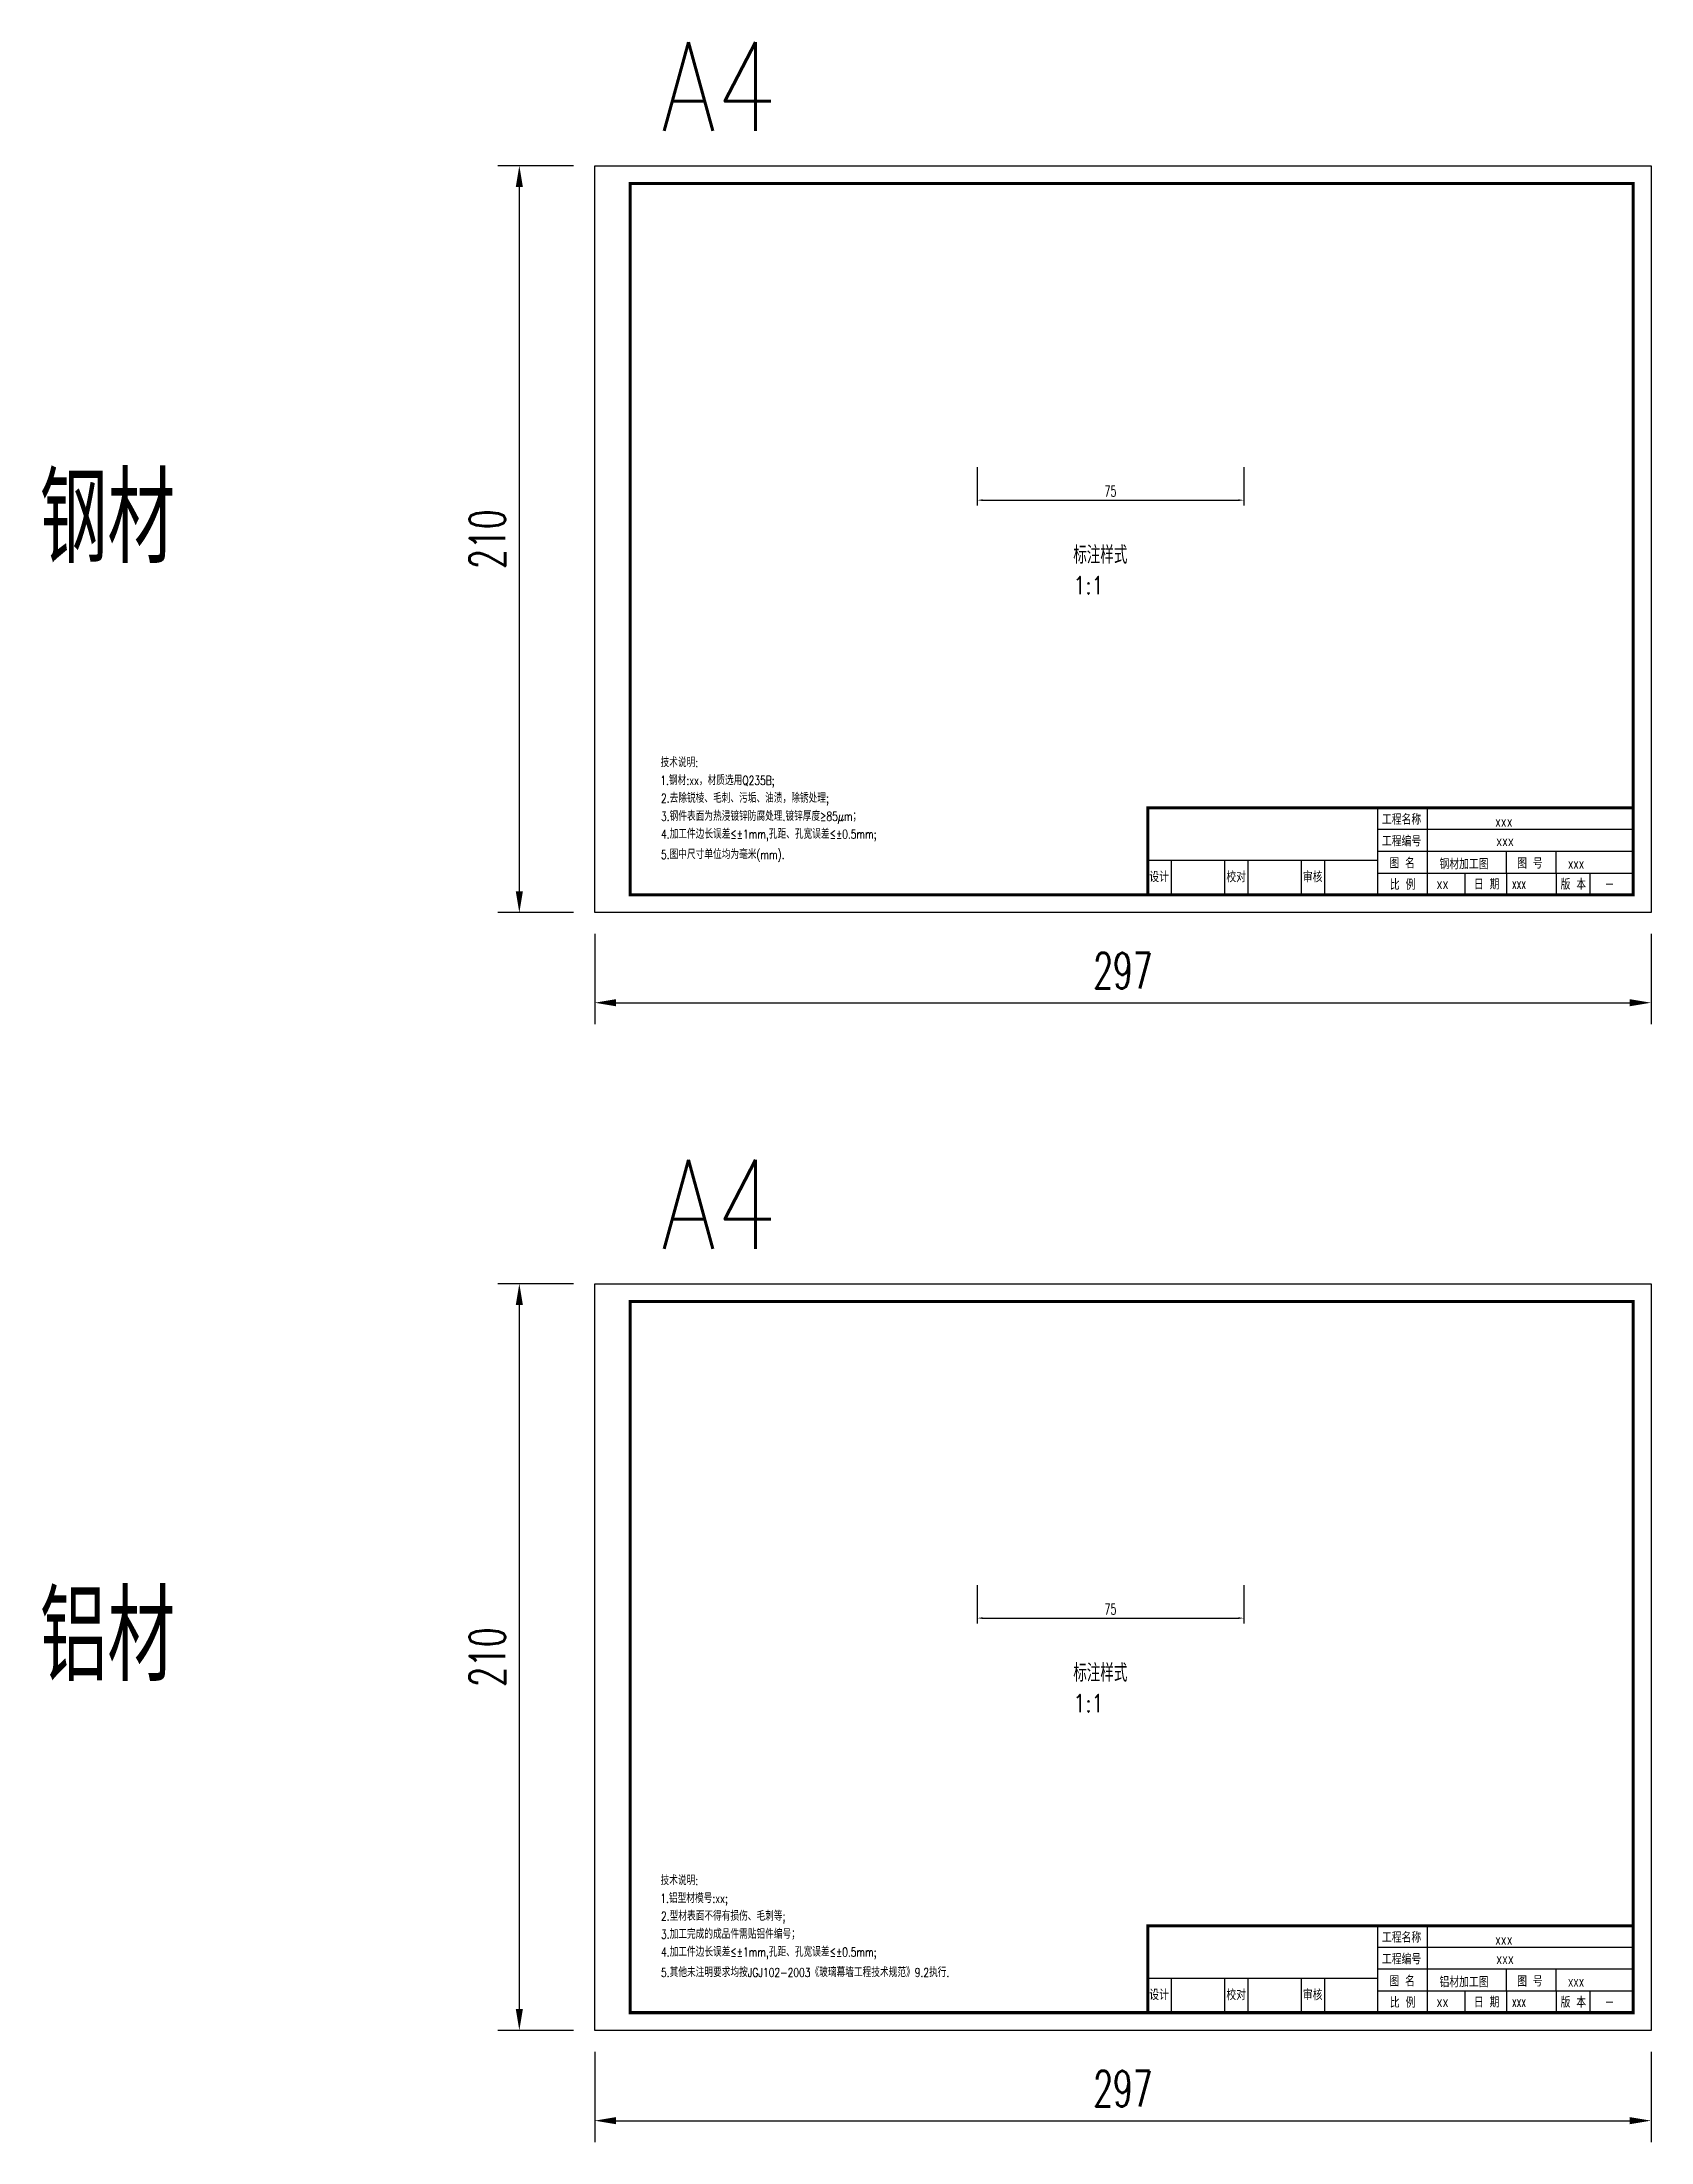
# Model space of a CAD drawing. Header units: inches. Extents: x 20038 to 22085, y 1131827 to 1134253.
# Drawn here: x 20038 to 20491, y 1132561 to 1133152 of the extents above; entities that cross this region are included whole.
import ezdxf
from ezdxf.enums import TextEntityAlignment as Align

# ---------------------------------------------------------------- set-up
doc = ezdxf.new("R2010")
doc.units = ezdxf.units.IN
doc.header["$LTSCALE"] = 1000
doc.header["$MEASUREMENT"] = 0
for name, color, linetype in [('0-GLASS-03玻璃-看线', 7, 'Continuous'), ('0-TEXT文字', 4, 'Continuous'), ('TKTEXT', 1, 'Continuous'), ('加工图', 4, 'Continuous')]:
    doc.layers.add(name, color=color, linetype=linetype)
doc.styles.add('SANXINBZ', font='romans.shx', dxfattribs={"width": 0.8, "bigfont": 'hzd.shx'})
doc.styles.add('样式 1', font='romans.shx', dxfattribs={"width": 0.65, "bigfont": 'hzd.shx'})
doc.dimstyles.new('dim1', dxfattribs={"dimtxt": 3, "dimasz": 1.5, "dimexe": 1.5, "dimexo": 1.5, "dimgap": 1, "dimtad": 1, "dimdec": 1, "dimrnd": 0.5, "dimdsep": 46, "dimtxsty": '样式 1', "dimcen": 0.09, "dimclrd": 1, "dimclre": 1, "dimclrt": 1, "dimadec": 0, "dimazin": 0, "dimtfac": 1, "dimtdec": 1, "dimtix": 1, "dimtmove": 2, "dimatfit": 3, "dimfxl": 1.25, "dimtvp": 1, "dimarcsym": 1})
doc.dimstyles.new('dim4', dxfattribs={"dimscale": 4, "dimtxt": 2.5, "dimasz": 1.5, "dimexe": 1.5, "dimexo": 1.5, "dimgap": 1, "dimtad": 1, "dimdec": 1, "dimrnd": 0.5, "dimdsep": 46, "dimtxsty": '样式 1', "dimcen": 0.09, "dimclrd": 1, "dimclre": 1, "dimclrt": 1, "dimadec": 0, "dimazin": 0, "dimtfac": 1, "dimtdec": 1, "dimtix": 1, "dimtmove": 2, "dimatfit": 3, "dimfxl": 1.25, "dimtvp": 1, "dimarcsym": 1})

msp = doc.modelspace()

# ---------------------------------------------------------------- texts
at = {"color": 4, "style": 'SANXINBZ', "width": 0.75}
for s, p in [('技术说明:', (20212.17, 1132947.6)), ('1.钢材:xx，材质选用Q235B;', (20212.12, 1132942.59)), ('2.去除锐棱、毛刺、污垢、油渍，除锈处理;', (20212.31, 1132937.58)), ('3.钢件表面为热浸镀锌防腐处理.镀锌厚度≥85μm；', (20212.31, 1132932.5)), ('4.加工件边长误差≤±1mm,孔距、孔宽误差≤±0.5mm;', (20212.31, 1132927.49)), ('5.图中尺寸单位均为毫米(mm).', (20212.31, 1132921.75)), ('技术说明:', (20212.17, 1132633.19)), ('1.铝型材模号:xx;', (20212.12, 1132628.18)), ('2.型材表面不得有损伤、毛刺等;', (20212.31, 1132623.17)), ('3.加工完成的成品件需贴铝件编号；', (20212.31, 1132618.09)), ('4.加工件边长误差≤±1mm,孔距、孔宽误差≤±0.5mm;', (20212.31, 1132613.08)), ('5.其他未注明要求均按JGJ102-2003《玻璃幕墙工程技术规范》9.2执行.', (20212.31, 1132607.34))]:
    msp.add_text(s, height=2.505, dxfattribs=at).set_placement(p)
at = {"color": 7, "style": 'SANXINBZ', "width": 0.8}
for s, p in [('工程名称', (20420.55, 1132933.05)), ('工程编号', (20420.55, 1132926.95)), ('图 名', (20420.71, 1132920.74)), ('图 号', (20456.64, 1132920.64)), ('设计', (20352.38, 1132916.88)), ('校对', (20374.04, 1132916.88)), ('审核', (20395.54, 1132916.88)), ('比 例', (20420.85, 1132914.72)), ('日 期', (20444.45, 1132914.8)), ('版 本', (20468.83, 1132914.8)), ('工程名称', (20420.55, 1132618.64)), ('工程编号', (20420.55, 1132612.54)), ('图 名', (20420.71, 1132606.33)), ('图 号', (20456.64, 1132606.23)), ('设计', (20352.38, 1132602.47)), ('校对', (20374.04, 1132602.47)), ('审核', (20395.54, 1132602.47)), ('比 例', (20420.85, 1132600.31)), ('日 期', (20444.45, 1132600.39)), ('版 本', (20468.83, 1132600.39))]:
    msp.add_text(s, height=3, dxfattribs=at).set_placement(p, align=Align.MIDDLE)
at = {"layer": '0-TEXT文字', "color": 4, "style": 'SANXINBZ', "width": 0.8}
for s, height, p in [('A4', 25, (20212.3, 1133126.52)), ('钢材', 25, (20037.64, 1133004.94)), ('标注样式', 5, (20328.24, 1133004.77)), ('1:1', 5, (20328.24, 1132996.2)), ('A4', 25, (20212.3, 1132812.11)), ('铝材', 25, (20037.64, 1132690.53)), ('标注样式', 5, (20328.24, 1132690.36)), ('1:1', 5, (20328.24, 1132681.79))]:
    msp.add_text(s, height=height, dxfattribs=at).set_placement(p)
at = {"layer": 'TKTEXT', "color": 1, "style": 'SANXINBZ'}
for s, width, p in [('xxx', 0.75, (20446.81, 1132930.86)), ('xxx', 0.75, (20447.17, 1132925.46)), ('xx', 0.8, (20430.31, 1132913.38)), ('xxx', 0.6, (20451.57, 1132913.38)), ('-', 0.8, (20477.7, 1132913.38)), ('xxx', 0.75, (20446.81, 1132616.45)), ('xxx', 0.75, (20447.17, 1132611.05)), ('xx', 0.8, (20430.31, 1132598.97)), ('xxx', 0.6, (20451.57, 1132598.97)), ('-', 0.8, (20477.7, 1132598.97))]:
    msp.add_text(s, height=3, dxfattribs=dict(at, width=width)).set_placement(p)
at = {"layer": '加工图', "color": 1, "style": 'SANXINBZ'}
for s, width, p in [('钢材加工图', 0.8, (20431.2, 1132918.85)), ('xxx', 0.7, (20467.3, 1132919.08)), ('铝材加工图', 0.8, (20431.2, 1132604.44)), ('xxx', 0.7, (20467.3, 1132604.67))]:
    msp.add_text(s, height=3, dxfattribs=dict(at, width=width)).set_placement(p)

# ---------------------------------------------------------------- blocks, each defined once
blk = doc.blocks.new('*D22')
at = {"layer": '0-GLASS-03玻璃-看线', "color": 1, "linetype": 'ByBlock', "lineweight": -2, "transparency": 16777216}
for p, q in [((20187.68, 1133116.7), (20166.47, 1133116.7)), ((20187.68, 1132906.7), (20166.47, 1132906.7))]:
    blk.add_line(p, q, dxfattribs=at)
at = {"layer": '0-GLASS-03玻璃-看线', "color": 1, "lineweight": -2, "transparency": 16777216}
blk.add_line((20172.47, 1132912.7), (20172.47, 1133110.7), dxfattribs=at)
at = {"layer": '0-GLASS-03玻璃-看线', "color": 1, "transparency": 16777216}
for points in [[(20171.47, 1133110.7), (20173.47, 1133110.7), (20172.47, 1133116.7)], [(20171.47, 1132912.7), (20173.47, 1132912.7), (20172.47, 1132906.7)]]:
    blk.add_solid(points, dxfattribs=at)
at = {"layer": 'Defpoints', "color": 0, "transparency": 16777216}
for p in [(20172.47, 1133116.7), (20193.68, 1133116.7), (20193.68, 1132906.7)]:
    blk.add_point(p, dxfattribs=at)
at = {"layer": '0-GLASS-03玻璃-看线', "color": 1, "transparency": 16777216, "insert": (20163.47, 1133011.7), "char_height": 10, "attachment_point": 5, "rotation": 90, "style": '样式 1'}
blk.add_mtext('210', dxfattribs=at)
blk = doc.blocks.new('*D23')
at = {"layer": '0-GLASS-03玻璃-看线', "color": 1, "linetype": 'ByBlock', "lineweight": -2, "transparency": 16777216}
for p, q in [((20193.68, 1132900.7), (20193.68, 1132875.33)), ((20490.68, 1132900.7), (20490.68, 1132875.33))]:
    blk.add_line(p, q, dxfattribs=at)
at = {"layer": '0-GLASS-03玻璃-看线', "color": 1, "lineweight": -2, "transparency": 16777216}
blk.add_line((20199.68, 1132881.33), (20484.68, 1132881.33), dxfattribs=at)
at = {"layer": '0-GLASS-03玻璃-看线', "color": 1, "transparency": 16777216}
for points in [[(20199.68, 1132882.33), (20199.68, 1132880.33), (20193.68, 1132881.33)], [(20484.68, 1132882.33), (20484.68, 1132880.33), (20490.68, 1132881.33)]]:
    blk.add_solid(points, dxfattribs=at)
at = {"layer": 'Defpoints', "color": 0, "transparency": 16777216}
for p in [(20193.68, 1132906.7), (20490.68, 1132906.7), (20490.68, 1132881.33)]:
    blk.add_point(p, dxfattribs=at)
at = {"layer": '0-GLASS-03玻璃-看线', "color": 1, "transparency": 16777216, "insert": (20342.18, 1132890.33), "char_height": 10, "attachment_point": 5, "style": '样式 1'}
blk.add_mtext('297', dxfattribs=at)
blk = doc.blocks.new('*D24')
at = {"layer": '0-GLASS-03玻璃-看线', "color": 1, "lineweight": -2, "transparency": 16777216}
for p, q in [((20301.23, 1133031.92), (20301.23, 1133021.17)), ((20376.16, 1133031.92), (20376.16, 1133021.17)), ((20302.73, 1133022.67), (20374.66, 1133022.67))]:
    blk.add_line(p, q, dxfattribs=at)
at = {"layer": '0-GLASS-03玻璃-看线', "color": 1, "transparency": 16777216}
for points in [[(20302.73, 1133022.92), (20302.73, 1133022.42), (20301.23, 1133022.67)], [(20374.66, 1133022.92), (20374.66, 1133022.42), (20376.16, 1133022.67)]]:
    blk.add_solid(points, dxfattribs=at)
at = {"layer": 'Defpoints', "color": 0, "transparency": 16777216}
for p in [(20301.23, 1133033.42), (20376.16, 1133033.42), (20376.16, 1133022.67)]:
    blk.add_point(p, dxfattribs=at)
at = {"layer": '0-GLASS-03玻璃-看线', "color": 1, "transparency": 16777216, "insert": (20338.7, 1133025.17), "char_height": 3, "attachment_point": 5, "style": '样式 1'}
blk.add_mtext('75', dxfattribs=at)
blk = doc.blocks.new('*D25')
at = {"layer": '0-GLASS-03玻璃-看线', "color": 1, "linetype": 'ByBlock', "lineweight": -2, "transparency": 16777216}
for p, q in [((20187.68, 1132802.29), (20166.47, 1132802.29)), ((20187.68, 1132592.29), (20166.47, 1132592.29))]:
    blk.add_line(p, q, dxfattribs=at)
at = {"layer": '0-GLASS-03玻璃-看线', "color": 1, "lineweight": -2, "transparency": 16777216}
blk.add_line((20172.47, 1132598.29), (20172.47, 1132796.29), dxfattribs=at)
at = {"layer": '0-GLASS-03玻璃-看线', "color": 1, "transparency": 16777216}
for points in [[(20171.47, 1132796.29), (20173.47, 1132796.29), (20172.47, 1132802.29)], [(20171.47, 1132598.29), (20173.47, 1132598.29), (20172.47, 1132592.29)]]:
    blk.add_solid(points, dxfattribs=at)
at = {"layer": 'Defpoints', "color": 0, "transparency": 16777216}
for p in [(20172.47, 1132802.29), (20193.68, 1132802.29), (20193.68, 1132592.29)]:
    blk.add_point(p, dxfattribs=at)
at = {"layer": '0-GLASS-03玻璃-看线', "color": 1, "transparency": 16777216, "insert": (20163.47, 1132697.29), "char_height": 10, "attachment_point": 5, "rotation": 90, "style": '样式 1'}
blk.add_mtext('210', dxfattribs=at)
blk = doc.blocks.new('*D26')
at = {"layer": '0-GLASS-03玻璃-看线', "color": 1, "linetype": 'ByBlock', "lineweight": -2, "transparency": 16777216}
for p, q in [((20193.68, 1132586.29), (20193.68, 1132560.92)), ((20490.68, 1132586.29), (20490.68, 1132560.92))]:
    blk.add_line(p, q, dxfattribs=at)
at = {"layer": '0-GLASS-03玻璃-看线', "color": 1, "lineweight": -2, "transparency": 16777216}
blk.add_line((20199.68, 1132566.92), (20484.68, 1132566.92), dxfattribs=at)
at = {"layer": '0-GLASS-03玻璃-看线', "color": 1, "transparency": 16777216}
for points in [[(20199.68, 1132567.92), (20199.68, 1132565.92), (20193.68, 1132566.92)], [(20484.68, 1132567.92), (20484.68, 1132565.92), (20490.68, 1132566.92)]]:
    blk.add_solid(points, dxfattribs=at)
at = {"layer": 'Defpoints', "color": 0, "transparency": 16777216}
for p in [(20193.68, 1132592.29), (20490.68, 1132592.29), (20490.68, 1132566.92)]:
    blk.add_point(p, dxfattribs=at)
at = {"layer": '0-GLASS-03玻璃-看线', "color": 1, "transparency": 16777216, "insert": (20342.18, 1132575.92), "char_height": 10, "attachment_point": 5, "style": '样式 1'}
blk.add_mtext('297', dxfattribs=at)
blk = doc.blocks.new('*D27')
at = {"layer": '0-GLASS-03玻璃-看线', "color": 1, "lineweight": -2, "transparency": 16777216}
for p, q in [((20301.23, 1132717.51), (20301.23, 1132706.76)), ((20376.16, 1132717.51), (20376.16, 1132706.76)), ((20302.73, 1132708.26), (20374.66, 1132708.26))]:
    blk.add_line(p, q, dxfattribs=at)
at = {"layer": '0-GLASS-03玻璃-看线', "color": 1, "transparency": 16777216}
for points in [[(20302.73, 1132708.51), (20302.73, 1132708.01), (20301.23, 1132708.26)], [(20374.66, 1132708.51), (20374.66, 1132708.01), (20376.16, 1132708.26)]]:
    blk.add_solid(points, dxfattribs=at)
at = {"layer": 'Defpoints', "color": 0, "transparency": 16777216}
for p in [(20301.23, 1132719.01), (20376.16, 1132719.01), (20376.16, 1132708.26)]:
    blk.add_point(p, dxfattribs=at)
at = {"layer": '0-GLASS-03玻璃-看线', "color": 1, "transparency": 16777216, "insert": (20338.7, 1132710.76), "char_height": 3, "attachment_point": 5, "style": '样式 1'}
blk.add_mtext('75', dxfattribs=at)

# ---------------------------------------------------------------- dimensions: what is measured, and where the dimension line sits
at = {"layer": '0-GLASS-03玻璃-看线'}
for base, p1, p2, picture, middle in [((20172.47, 1133116.7), (20193.68, 1132906.7), (20193.68, 1133116.7), '*D22', (20163.47, 1133011.7)), ((20172.47, 1132802.29), (20193.68, 1132592.29), (20193.68, 1132802.29), '*D25', (20163.47, 1132697.29))]:
    dim = msp.add_linear_dim(base=base, p1=p1, p2=p2, angle=90, dimstyle='dim4', override={"dimfxl": 2}, dxfattribs=at)
    dim.commit()
    dim.dimension.update_dxf_attribs({"geometry": picture, "text_midpoint": middle})
for base, p1, p2, picture, middle in [((20376.16, 1133022.67), (20301.23, 1133033.42), (20376.16, 1133033.42), '*D24', (20338.7, 1133025.17)), ((20376.16, 1132708.26), (20301.23, 1132719.01), (20376.16, 1132719.01), '*D27', (20338.7, 1132710.76))]:
    dim = msp.add_linear_dim(base=base, p1=p1, p2=p2, dimstyle='dim1', dxfattribs=at)
    dim.commit()
    dim.dimension.update_dxf_attribs({"geometry": picture, "text_midpoint": middle})
for base, p1, p2, picture, middle in [((20490.68, 1132881.33), (20193.68, 1132906.7), (20490.68, 1132906.7), '*D23', (20342.18, 1132890.33)), ((20490.68, 1132566.92), (20193.68, 1132592.29), (20490.68, 1132592.29), '*D26', (20342.18, 1132575.92))]:
    dim = msp.add_linear_dim(base=base, p1=p1, p2=p2, dimstyle='dim4', override={"dimfxl": 2}, dxfattribs=at)
    dim.commit()
    dim.dimension.update_dxf_attribs({"geometry": picture, "text_midpoint": middle})

# ---------------------------------------------------------------- linework, layer by layer
at = {"color": 7}
for p, q in [((20413.87, 1132911.7), (20413.87, 1132936.1)), ((20427.87, 1132911.7), (20427.87, 1132936.1)), ((20485.68, 1132930), (20413.87, 1132930)), ((20413.87, 1132921.36), (20349.21, 1132921.36)), ((20355.76, 1132921.36), (20355.76, 1132911.7)), ((20370.76, 1132921.36), (20370.76, 1132911.7)), ((20377.32, 1132921.36), (20377.32, 1132911.7)), ((20392.32, 1132921.36), (20392.32, 1132911.7)), ((20398.87, 1132921.36), (20398.87, 1132911.7)), ((20485.68, 1132923.9), (20413.87, 1132923.9)), ((20450.04, 1132917.8), (20450.04, 1132923.9)), ((20464.04, 1132917.8), (20464.04, 1132923.9)), ((20413.87, 1132917.8), (20485.68, 1132917.8)), ((20438.36, 1132917.8), (20438.36, 1132911.7)), ((20450.04, 1132917.8), (20450.04, 1132911.7)), ((20464.04, 1132917.8), (20464.04, 1132911.7)), ((20473.49, 1132917.8), (20473.49, 1132911.7)), ((20413.87, 1132597.29), (20413.87, 1132621.69)), ((20427.87, 1132597.29), (20427.87, 1132621.69)), ((20485.68, 1132615.59), (20413.87, 1132615.59)), ((20413.87, 1132606.95), (20349.21, 1132606.95)), ((20355.76, 1132606.95), (20355.76, 1132597.29)), ((20370.76, 1132606.95), (20370.76, 1132597.29)), ((20377.32, 1132606.95), (20377.32, 1132597.29)), ((20392.32, 1132606.95), (20392.32, 1132597.29)), ((20398.87, 1132606.95), (20398.87, 1132597.29)), ((20485.68, 1132609.49), (20413.87, 1132609.49)), ((20450.04, 1132603.39), (20450.04, 1132609.49)), ((20464.04, 1132603.39), (20464.04, 1132609.49)), ((20413.87, 1132603.39), (20485.68, 1132603.39)), ((20438.36, 1132603.39), (20438.36, 1132597.29)), ((20450.04, 1132603.39), (20450.04, 1132597.29)), ((20464.04, 1132603.39), (20464.04, 1132597.29)), ((20473.49, 1132603.39), (20473.49, 1132597.29))]:
    msp.add_line(p, q, dxfattribs=at)
at = {"color": 5}
for points in [[(20193.68, 1132906.7), (20193.68, 1133116.7), (20490.68, 1133116.7), (20490.68, 1132906.7)], [(20193.68, 1132592.29), (20193.68, 1132802.29), (20490.68, 1132802.29), (20490.68, 1132592.29)]]:
    msp.add_lwpolyline(points, close=True, dxfattribs=at)
at = {"color": 7, "const_width": 0.857}
for points in [[(20203.67, 1132911.7), (20203.67, 1133111.7), (20485.68, 1133111.7), (20485.68, 1132911.7)], [(20203.67, 1132597.29), (20203.67, 1132797.29), (20485.68, 1132797.29), (20485.68, 1132597.29)]]:
    msp.add_lwpolyline(points, close=True, dxfattribs=at)
for points in [[(20485.68, 1132936.1), (20349.21, 1132936.1), (20349.21, 1132911.7)], [(20485.68, 1132621.69), (20349.21, 1132621.69), (20349.21, 1132597.29)]]:
    msp.add_lwpolyline(points, dxfattribs=at)

msp.set_redraw_order([(e.dxf.handle, doc.entitydb.next_handle()) for e in msp.query("TEXT MTEXT ATTDEF DIMENSION ARC_DIMENSION")])  # texts and dimensions are drawn at this point

doc.saveas('drawing.dxf')
